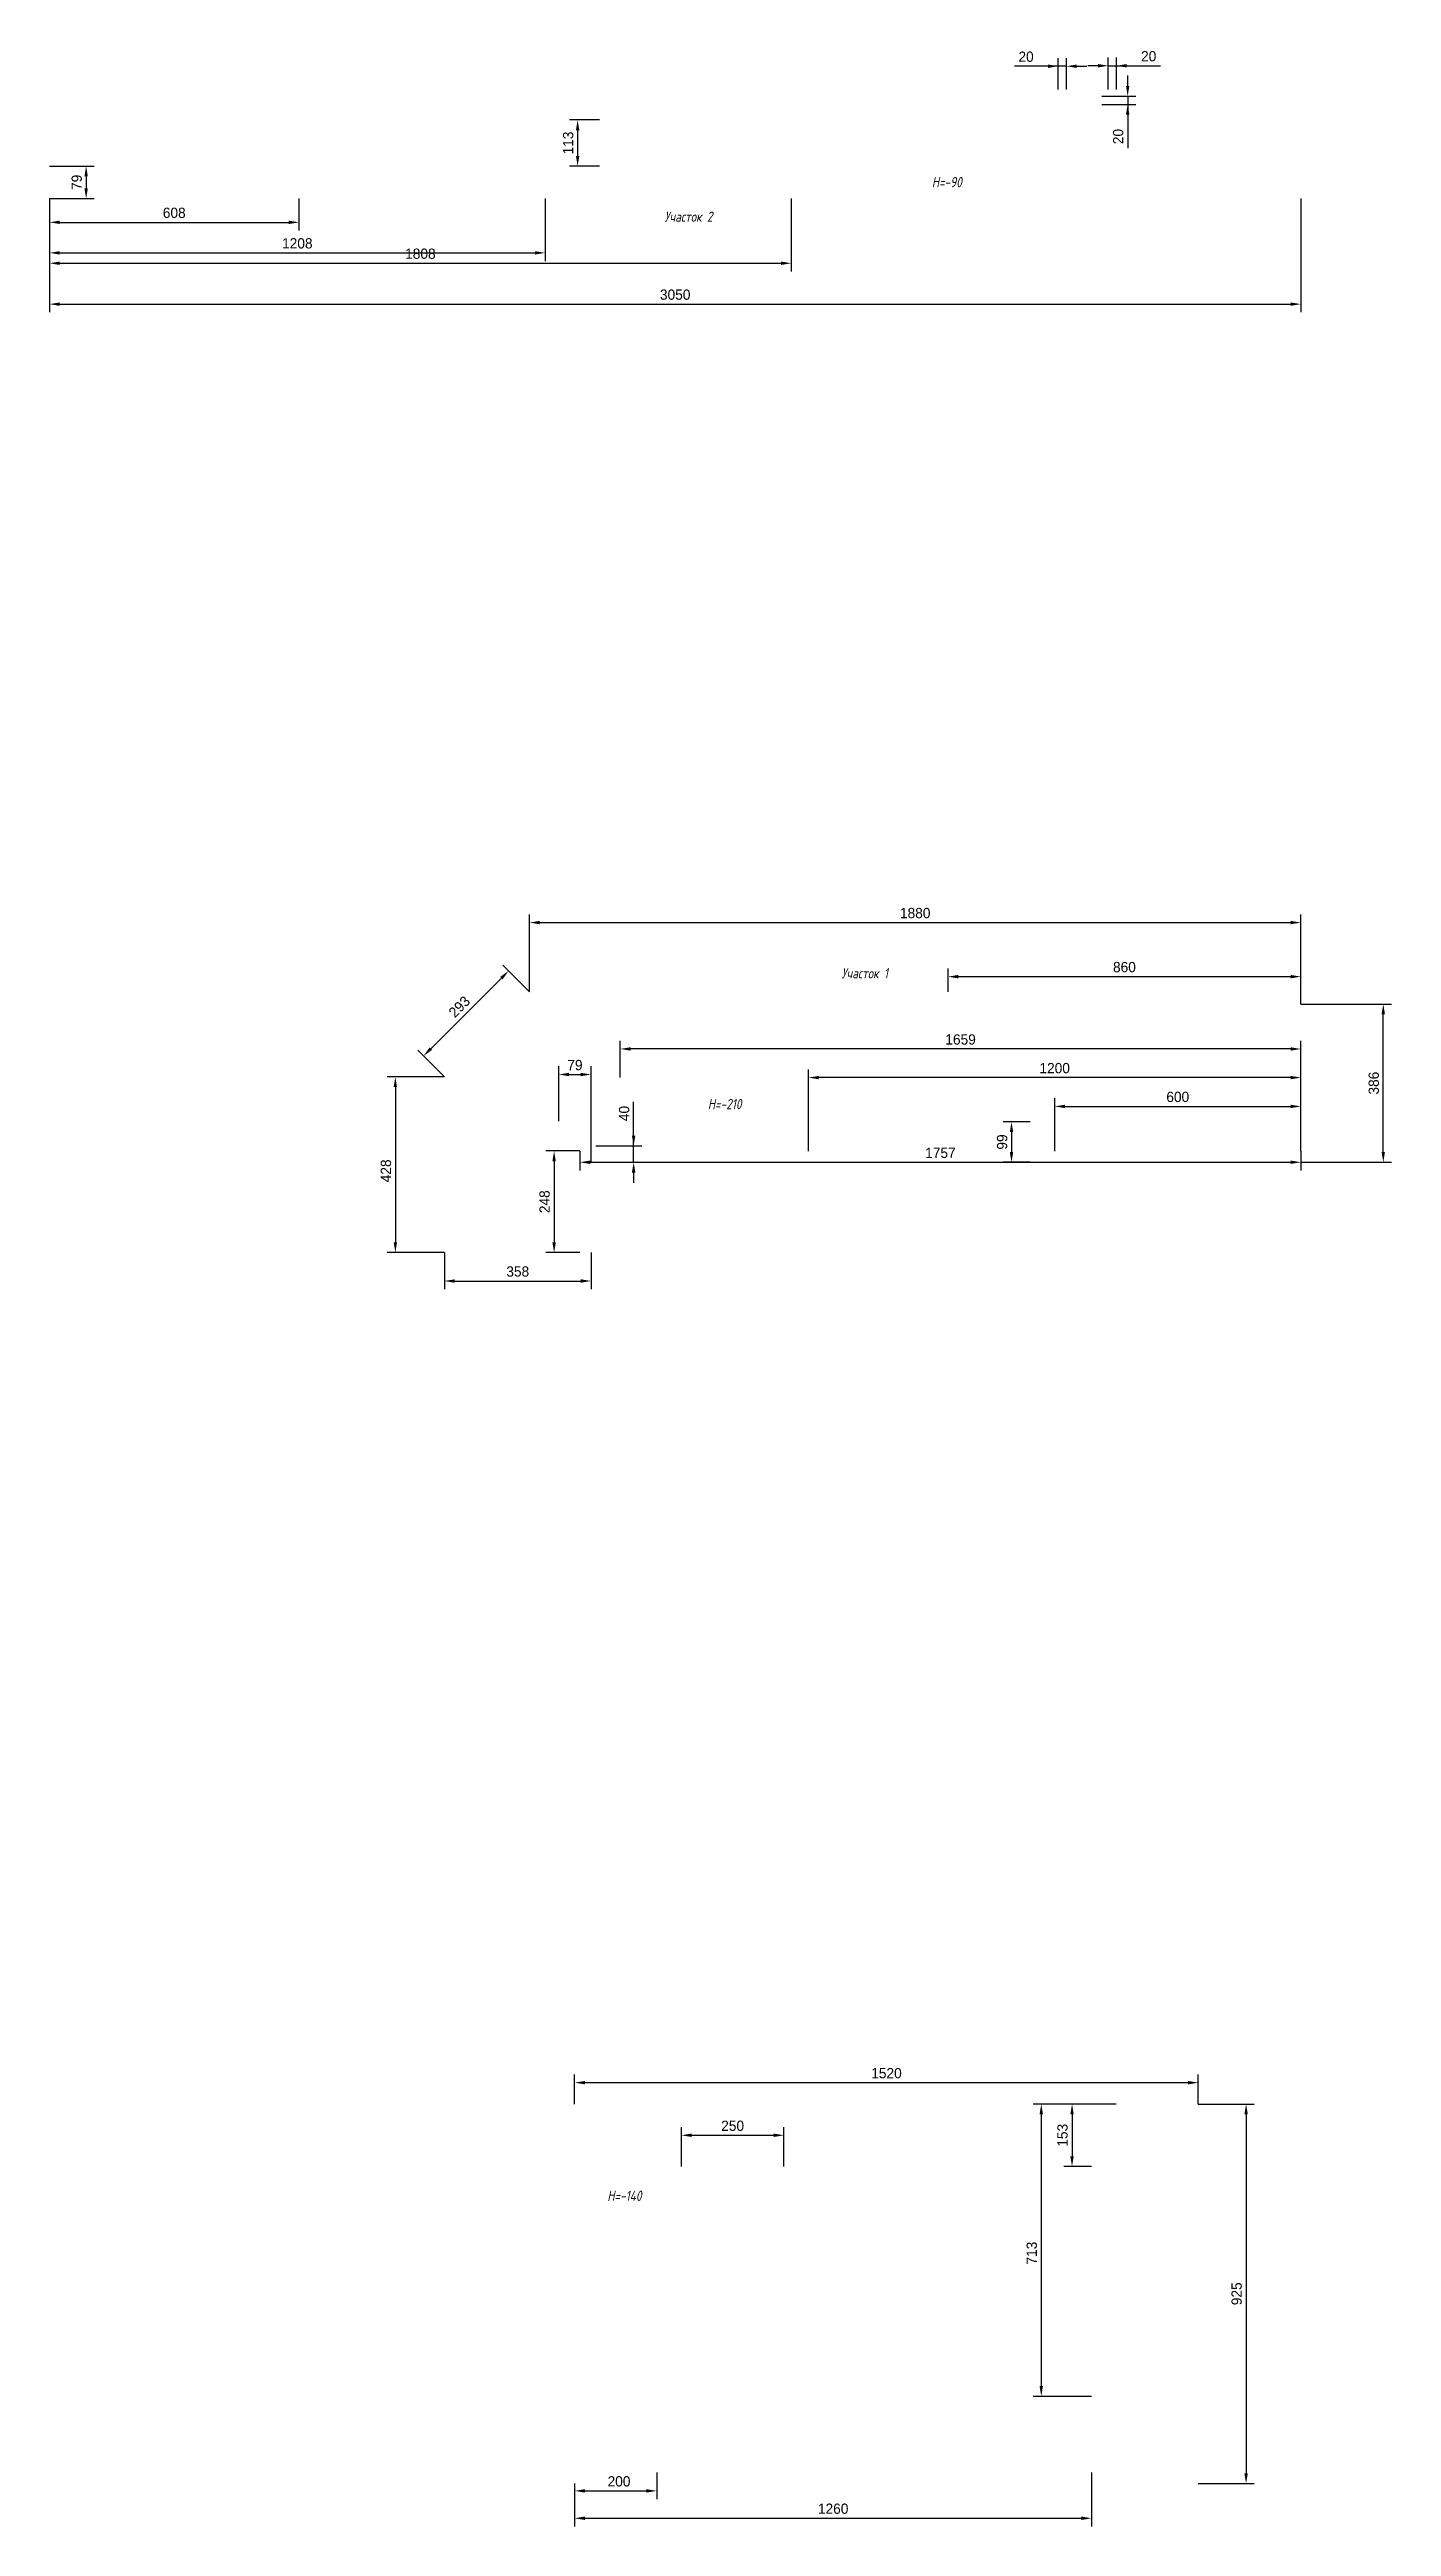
# Model space of a CAD drawing. Header units: millimetres. Extents: x -49629 to 4253, y -24660 to -10989.
# Drawn here: x -19735 to -16464, y -17025 to -10989 of the extents above; entities that cross this region are included whole.
import ezdxf
from ezdxf.enums import TextEntityAlignment as Align

# ---------------------------------------------------------------- set-up
doc = ezdxf.new("R2010")
doc.units = ezdxf.units.MM
doc.header["$PDMODE"] = 34
doc.header["$PDSIZE"] = 50
doc.layers.add('08 Размеры', color=7, linetype='Continuous')
doc.styles.get("Standard").update_dxf_attribs({"font": 'Ubuntu-R.ttf'})
doc.styles.add('ГОСТ-ISOCPEUR', font='isocpeui.ttf', dxfattribs={"width": 0.8})
doc.dimstyles.new('ISO-25', dxfattribs={"dimtxt": 2.5, "dimasz": 2.5, "dimexe": 1.25, "dimexo": 0.625, "dimtad": 1, "dimtxsty": 'Standard', "dimcen": 2.5, "dimadec": 0, "dimazin": 0, "dimtfac": 1, "dimtmove": 0, "dimatfit": 3, "dimfxl": 1, "dimarcsym": 0})

msp = doc.modelspace()

# ---------------------------------------------------------------- texts
at = {"layer": '08 Размеры', "style": 'ГОСТ-ISOCPEUR', "width": 0.8}
for s, p in [('H=-90', (-17547.5, -11312, 382)), ('Участок 2', (-18177.2, -11396.1)), ('Участок 1', (-17747.6, -13239.9)), ('H=-210', (-18089.1, -13558.9)), ('H=-140', (-18333.4, -16219.2))]:
    msp.add_text(s, height=25, dxfattribs=at).set_placement(p, align=Align.MIDDLE)

# ---------------------------------------------------------------- blocks, each defined once
blk = doc.blocks.new('*D751')
at = {"layer": '08 Размеры', "color": 0, "lineweight": -2}
for p, q in [((-19734.8, -11352), (-19734.8, -11629.3)), ((-16684.8, -11352), (-16684.8, -11629.3)), ((-19709.8, -11609.3), (-16709.8, -11609.3))]:
    blk.add_line(p, q, dxfattribs=at)
at = {"layer": '08 Размеры', "color": 0}
for points in [[(-19709.8, -11605.2), (-19709.8, -11613.5), (-19734.8, -11609.3)], [(-16709.8, -11613.5), (-16709.8, -11605.2), (-16684.8, -11609.3)]]:
    blk.add_solid(points, dxfattribs=at)
at = {"layer": 'Defpoints', "color": 0}
for p in [(-19734.8, -11352), (-16684.8, -11352), (-16684.8, -11609.3)]:
    blk.add_point(p, dxfattribs=at)
at = {"layer": '08 Размеры', "color": 0, "insert": (-18209.8, -11586.3), "char_height": 25, "attachment_point": 5}
blk.add_mtext('3050', dxfattribs=at)
blk = doc.blocks.new('*D752')
at = {"layer": '08 Размеры', "color": 0, "lineweight": -2}
for p, q in [((-18394.1, -11160.5), (-18467.6, -11160.5)), ((-18447.6, -11185.5), (-18447.6, -11248)), ((-18394.1, -11273), (-18467.6, -11273))]:
    blk.add_line(p, q, dxfattribs=at)
at = {"layer": '08 Размеры', "color": 0}
for points in [[(-18443.4, -11185.5), (-18451.7, -11185.5), (-18447.6, -11160.5)], [(-18451.7, -11248), (-18443.4, -11248), (-18447.6, -11273)]]:
    blk.add_solid(points, dxfattribs=at)
at = {"layer": 'Defpoints', "color": 0}
for p in [(-18394.1, -11160.5), (-18447.6, -11273), (-18394.1, -11273)]:
    blk.add_point(p, dxfattribs=at)
at = {"layer": '08 Размеры', "color": 0, "insert": (-18470.6, -11216.7), "char_height": 25, "attachment_point": 5, "rotation": 90}
blk.add_mtext('113', dxfattribs=at)
blk = doc.blocks.new('*D753')
at = {"layer": '08 Размеры', "color": 0, "lineweight": -2}
for p, q in [((-19734.8, -11273), (-19625.6, -11273)), ((-19645.6, -11298), (-19645.6, -11327)), ((-19734.8, -11352), (-19625.6, -11352))]:
    blk.add_line(p, q, dxfattribs=at)
at = {"layer": '08 Размеры', "color": 0}
for points in [[(-19641.4, -11298), (-19649.7, -11298), (-19645.6, -11273)], [(-19649.7, -11327), (-19641.4, -11327), (-19645.6, -11352)]]:
    blk.add_solid(points, dxfattribs=at)
at = {"layer": 'Defpoints', "color": 0}
for p in [(-19734.8, -11273), (-19734.8, -11352), (-19645.6, -11352)]:
    blk.add_point(p, dxfattribs=at)
at = {"layer": '08 Размеры', "color": 0, "insert": (-19668.4, -11312.5), "char_height": 25, "attachment_point": 5, "rotation": 90}
blk.add_mtext('79', dxfattribs=at)
blk = doc.blocks.new('*D754')
at = {"layer": '08 Размеры', "color": 0, "lineweight": -2}
for p, q in [((-19734.8, -11352), (-19734.8, -11430)), ((-19126.8, -11352), (-19126.8, -11430)), ((-19709.8, -11410), (-19151.8, -11410))]:
    blk.add_line(p, q, dxfattribs=at)
at = {"layer": '08 Размеры', "color": 0}
for points in [[(-19709.8, -11405.8), (-19709.8, -11414.1), (-19734.8, -11410)], [(-19151.8, -11414.1), (-19151.8, -11405.8), (-19126.8, -11410)]]:
    blk.add_solid(points, dxfattribs=at)
at = {"layer": 'Defpoints', "color": 0}
for p in [(-19734.8, -11352), (-19126.8, -11352), (-19126.8, -11410)]:
    blk.add_point(p, dxfattribs=at)
at = {"layer": '08 Размеры', "color": 0, "insert": (-19430.8, -11386.9), "char_height": 25, "attachment_point": 5}
blk.add_mtext('608', dxfattribs=at)
blk = doc.blocks.new('*D755')
at = {"layer": '08 Размеры', "color": 0, "lineweight": -2}
for p, q in [((-19734.8, -11352), (-19734.8, -11504.4)), ((-18526.8, -11352), (-18526.8, -11504.4)), ((-19709.8, -11484.4), (-18551.8, -11484.4))]:
    blk.add_line(p, q, dxfattribs=at)
at = {"layer": '08 Размеры', "color": 0}
for points in [[(-19709.8, -11480.2), (-19709.8, -11488.5), (-19734.8, -11484.4)], [(-18551.8, -11488.5), (-18551.8, -11480.2), (-18526.8, -11484.4)]]:
    blk.add_solid(points, dxfattribs=at)
at = {"layer": 'Defpoints', "color": 0}
for p in [(-19734.8, -11352), (-18526.8, -11352), (-18526.8, -11484.4)]:
    blk.add_point(p, dxfattribs=at)
at = {"layer": '08 Размеры', "color": 0, "insert": (-19130.8, -11461.3), "char_height": 25, "attachment_point": 5}
blk.add_mtext('1208', dxfattribs=at)
blk = doc.blocks.new('*D756')
at = {"layer": '08 Размеры', "color": 0, "lineweight": -2}
for p, q in [((-19734.8, -11352), (-19734.8, -11529.7)), ((-17926.8, -11352), (-17926.8, -11529.7)), ((-19709.8, -11509.7), (-17951.8, -11509.7))]:
    blk.add_line(p, q, dxfattribs=at)
at = {"layer": '08 Размеры', "color": 0}
for points in [[(-19709.8, -11505.5), (-19709.8, -11513.8), (-19734.8, -11509.7)], [(-17951.8, -11513.8), (-17951.8, -11505.5), (-17926.8, -11509.7)]]:
    blk.add_solid(points, dxfattribs=at)
at = {"layer": 'Defpoints', "color": 0}
for p in [(-19734.8, -11352), (-17926.8, -11352), (-17926.8, -11509.7)]:
    blk.add_point(p, dxfattribs=at)
at = {"layer": '08 Размеры', "color": 0, "insert": (-18830.8, -11486.6), "char_height": 25, "attachment_point": 5}
blk.add_mtext('1808', dxfattribs=at)
blk = doc.blocks.new('*D758')
at = {"layer": '08 Размеры', "color": 0, "lineweight": -2}
for p, q in [((-18564.8, -13285), (-18564.8, -13096.5)), ((-16684.8, -13315), (-16684.8, -13096.5)), ((-18539.8, -13116.5), (-16709.8, -13116.5))]:
    blk.add_line(p, q, dxfattribs=at)
at = {"layer": '08 Размеры', "color": 0}
for points in [[(-18539.8, -13112.3), (-18539.8, -13120.6), (-18564.8, -13116.5)], [(-16709.8, -13120.6), (-16709.8, -13112.3), (-16684.8, -13116.5)]]:
    blk.add_solid(points, dxfattribs=at)
at = {"layer": 'Defpoints', "color": 0}
for p in [(-16684.8, -13116.5), (-18564.8, -13285), (-16684.8, -13315)]:
    blk.add_point(p, dxfattribs=at)
at = {"layer": '08 Размеры', "color": 0, "insert": (-17624.8, -13093.4), "char_height": 25, "attachment_point": 5}
blk.add_mtext('1880', dxfattribs=at)
blk = doc.blocks.new('*D759')
at = {"layer": '08 Размеры', "color": 0, "lineweight": -2}
for p, q in [((-18805.5, -13423.9), (-18633.4, -13251.7)), ((-18564.8, -13285), (-18629.8, -13219.9)), ((-18772.3, -13492.5), (-18837.3, -13427.4))]:
    blk.add_line(p, q, dxfattribs=at)
at = {"layer": '08 Размеры', "color": 0}
for points in [[(-18630.4, -13254.7), (-18636.3, -13248.8), (-18615.7, -13234.1)], [(-18808.5, -13420.9), (-18802.6, -13426.8), (-18823.2, -13441.6)]]:
    blk.add_solid(points, dxfattribs=at)
at = {"layer": 'Defpoints', "color": 0}
for p in [(-18615.7, -13234.1), (-18564.8, -13285), (-18772.3, -13492.5)]:
    blk.add_point(p, dxfattribs=at)
at = {"layer": '08 Размеры', "color": 0, "insert": (-18735.7, -13321.5), "char_height": 25, "attachment_point": 5, "rotation": 45}
blk.add_mtext('293', dxfattribs=at)
blk = doc.blocks.new('*D760')
at = {"layer": '08 Размеры', "color": 0, "lineweight": -2}
for p, q in [((-18772.3, -13492.5), (-18911.9, -13492.5)), ((-18891.9, -13517.5), (-18891.9, -13895.5)), ((-18772.3, -13920.5), (-18911.9, -13920.5))]:
    blk.add_line(p, q, dxfattribs=at)
at = {"layer": '08 Размеры', "color": 0}
for points in [[(-18887.7, -13517.5), (-18896, -13517.5), (-18891.9, -13492.5)], [(-18896, -13895.5), (-18887.7, -13895.5), (-18891.9, -13920.5)]]:
    blk.add_solid(points, dxfattribs=at)
at = {"layer": 'Defpoints', "color": 0}
for p in [(-18772.3, -13492.5), (-18891.9, -13920.5), (-18772.3, -13920.5)]:
    blk.add_point(p, dxfattribs=at)
at = {"layer": '08 Размеры', "color": 0, "insert": (-18914.9, -13721.5), "char_height": 25, "attachment_point": 5, "rotation": 90}
blk.add_mtext('428', dxfattribs=at)
blk = doc.blocks.new('*D761')
at = {"layer": '08 Размеры', "color": 0, "lineweight": -2}
for p, q in [((-18441.8, -13673.5), (-18441.8, -13720.5)), ((-18416.8, -13700.5), (-16709.8, -13700.5)), ((-16684.8, -13673.5), (-16684.8, -13720.5))]:
    blk.add_line(p, q, dxfattribs=at)
at = {"layer": '08 Размеры', "color": 0}
for points in [[(-18416.8, -13696.3), (-18416.8, -13704.7), (-18441.8, -13700.5)], [(-16709.8, -13704.7), (-16709.8, -13696.3), (-16684.8, -13700.5)]]:
    blk.add_solid(points, dxfattribs=at)
at = {"layer": 'Defpoints', "color": 0}
for p in [(-18441.8, -13673.5), (-16684.8, -13673.5), (-16684.8, -13700.5)]:
    blk.add_point(p, dxfattribs=at)
at = {"layer": '08 Размеры', "color": 0, "insert": (-17563.3, -13677.7), "char_height": 25, "attachment_point": 5}
blk.add_mtext('1757', dxfattribs=at)
blk = doc.blocks.new('*D762')
at = {"layer": '08 Размеры', "color": 0, "lineweight": -2}
for p, q in [((-18441.8, -13672.9), (-18524.9, -13672.9)), ((-18504.9, -13697.9), (-18504.9, -13895.5)), ((-18441.8, -13920.5), (-18524.9, -13920.5))]:
    blk.add_line(p, q, dxfattribs=at)
at = {"layer": '08 Размеры', "color": 0}
for points in [[(-18500.7, -13697.9), (-18509.1, -13697.9), (-18504.9, -13672.9)], [(-18509.1, -13895.5), (-18500.7, -13895.5), (-18504.9, -13920.5)]]:
    blk.add_solid(points, dxfattribs=at)
at = {"layer": 'Defpoints', "color": 0}
for p in [(-18441.8, -13672.9), (-18504.9, -13920.5), (-18441.8, -13920.5)]:
    blk.add_point(p, dxfattribs=at)
at = {"layer": '08 Размеры', "color": 0, "insert": (-18528, -13796.7), "char_height": 25, "attachment_point": 5, "rotation": 90}
blk.add_mtext('248', dxfattribs=at)
blk = doc.blocks.new('*D763')
at = {"layer": '08 Размеры', "color": 0, "lineweight": -2}
for p, q in [((-17284.8, -13673.5), (-17284.8, -13544.4)), ((-17259.8, -13564.4), (-16709.8, -13564.4)), ((-16684.8, -13673.5), (-16684.8, -13544.4))]:
    blk.add_line(p, q, dxfattribs=at)
at = {"layer": '08 Размеры', "color": 0}
for points in [[(-17259.8, -13560.3), (-17259.8, -13568.6), (-17284.8, -13564.4)], [(-16709.8, -13568.6), (-16709.8, -13560.3), (-16684.8, -13564.4)]]:
    blk.add_solid(points, dxfattribs=at)
at = {"layer": 'Defpoints', "color": 0}
for p in [(-16684.8, -13564.4), (-17284.8, -13673.5), (-16684.8, -13673.5)]:
    blk.add_point(p, dxfattribs=at)
at = {"layer": '08 Размеры', "color": 0, "insert": (-16984.8, -13541.4), "char_height": 25, "attachment_point": 5}
blk.add_mtext('600', dxfattribs=at)
blk = doc.blocks.new('*D764')
at = {"layer": '08 Размеры', "color": 0, "lineweight": -2}
for p, q in [((-17884.8, -13673.5), (-17884.8, -13474.2)), ((-16709.8, -13494.2), (-17859.8, -13494.2)), ((-16684.8, -13673.5), (-16684.8, -13474.2))]:
    blk.add_line(p, q, dxfattribs=at)
at = {"layer": '08 Размеры', "color": 0}
for points in [[(-17859.8, -13490.1), (-17859.8, -13498.4), (-17884.8, -13494.2)], [(-16709.8, -13498.4), (-16709.8, -13490.1), (-16684.8, -13494.2)]]:
    blk.add_solid(points, dxfattribs=at)
at = {"layer": 'Defpoints', "color": 0}
for p in [(-17884.8, -13494.2), (-17884.8, -13673.5), (-16684.8, -13673.5)]:
    blk.add_point(p, dxfattribs=at)
at = {"layer": '08 Размеры', "color": 0, "insert": (-17284.8, -13471.2), "char_height": 25, "attachment_point": 5}
blk.add_mtext('1200', dxfattribs=at)
blk = doc.blocks.new('*D765')
at = {"layer": '08 Размеры', "color": 0, "lineweight": -2}
for p, q in [((-18343.6, -13494.2), (-18343.6, -13404.4)), ((-16709.8, -13424.4), (-18318.6, -13424.4)), ((-16684.8, -13673.5), (-16684.8, -13404.4))]:
    blk.add_line(p, q, dxfattribs=at)
at = {"layer": '08 Размеры', "color": 0}
for points in [[(-18318.6, -13420.3), (-18318.6, -13428.6), (-18343.6, -13424.4)], [(-16709.8, -13428.6), (-16709.8, -13420.3), (-16684.8, -13424.4)]]:
    blk.add_solid(points, dxfattribs=at)
at = {"layer": 'Defpoints', "color": 0}
for p in [(-18343.6, -13424.4), (-18343.6, -13494.2), (-16684.8, -13673.5)]:
    blk.add_point(p, dxfattribs=at)
at = {"layer": '08 Размеры', "color": 0, "insert": (-17514.2, -13401.4), "char_height": 25, "attachment_point": 5}
blk.add_mtext('1659', dxfattribs=at)
blk = doc.blocks.new('*D766')
at = {"layer": '08 Размеры', "color": 0, "lineweight": -2}
for p, q in [((-18311.1, -13700.5), (-18311.1, -13553.1)), ((-18414.8, -13700.5), (-18291.1, -13700.5)), ((-18403.6, -13660.5), (-18291.1, -13660.5)), ((-18311.1, -13700.5), (-18311.1, -13660.5)), ((-18311.1, -13725.5), (-18311.1, -13750.5))]:
    blk.add_line(p, q, dxfattribs=at)
at = {"layer": '08 Размеры', "color": 0}
for points in [[(-18315.2, -13635.5), (-18306.9, -13635.5), (-18311.1, -13660.5)], [(-18306.9, -13725.5), (-18315.2, -13725.5), (-18311.1, -13700.5)]]:
    blk.add_solid(points, dxfattribs=at)
at = {"layer": 'Defpoints', "color": 0}
for p in [(-18414.8, -13700.5), (-18403.6, -13660.5), (-18311.1, -13660.5)]:
    blk.add_point(p, dxfattribs=at)
at = {"layer": '08 Размеры', "color": 0, "insert": (-18334.1, -13581.8), "char_height": 25, "attachment_point": 5, "rotation": 90}
blk.add_mtext('40', dxfattribs=at)
blk = doc.blocks.new('*D767')
at = {"layer": '08 Размеры', "color": 0, "lineweight": -2}
for p, q in [((-16684.8, -13315), (-16463.9, -13315)), ((-16483.9, -13675.5), (-16483.9, -13340)), ((-16684.8, -13700.5), (-16463.9, -13700.5))]:
    blk.add_line(p, q, dxfattribs=at)
at = {"layer": '08 Размеры', "color": 0}
for points in [[(-16479.8, -13340), (-16488.1, -13340), (-16483.9, -13315)], [(-16488.1, -13675.5), (-16479.8, -13675.5), (-16483.9, -13700.5)]]:
    blk.add_solid(points, dxfattribs=at)
at = {"layer": 'Defpoints', "color": 0}
for p in [(-16684.8, -13315), (-16483.9, -13315), (-16684.8, -13700.5)]:
    blk.add_point(p, dxfattribs=at)
at = {"layer": '08 Размеры', "color": 0, "insert": (-16507, -13507.7), "char_height": 25, "attachment_point": 5, "rotation": 90}
blk.add_mtext('386', dxfattribs=at)
blk = doc.blocks.new('*D768')
at = {"layer": '08 Размеры', "color": 0, "lineweight": -2}
for p, q in [((-18772.3, -13920.5), (-18772.3, -14009.9)), ((-18414.8, -13920.5), (-18414.8, -14009.9)), ((-18747.3, -13989.9), (-18439.8, -13989.9))]:
    blk.add_line(p, q, dxfattribs=at)
at = {"layer": '08 Размеры', "color": 0}
for points in [[(-18747.3, -13985.8), (-18747.3, -13994.1), (-18772.3, -13989.9)], [(-18439.8, -13994.1), (-18439.8, -13985.8), (-18414.8, -13989.9)]]:
    blk.add_solid(points, dxfattribs=at)
at = {"layer": 'Defpoints', "color": 0}
for p in [(-18772.3, -13920.5), (-18414.8, -13920.5), (-18414.8, -13989.9)]:
    blk.add_point(p, dxfattribs=at)
at = {"layer": '08 Размеры', "color": 0, "insert": (-18593.5, -13966.9), "char_height": 25, "attachment_point": 5}
blk.add_mtext('358', dxfattribs=at)
blk = doc.blocks.new('*D787')
at = {"layer": '08 Размеры', "color": 0, "lineweight": -2}
for p, q in [((-18454.8, -15995.5), (-18454.8, -15923.5)), ((-16934.8, -15995.5), (-16934.8, -15923.5)), ((-18429.8, -15943.5), (-16959.8, -15943.5))]:
    blk.add_line(p, q, dxfattribs=at)
at = {"layer": '08 Размеры', "color": 0}
for points in [[(-18429.8, -15939.4), (-18429.8, -15947.7), (-18454.8, -15943.5)], [(-16959.8, -15947.7), (-16959.8, -15939.4), (-16934.8, -15943.5)]]:
    blk.add_solid(points, dxfattribs=at)
at = {"layer": 'Defpoints', "color": 0}
for p in [(-18454.8, -15995.5), (-16934.8, -15943.5), (-16934.8, -15995.5)]:
    blk.add_point(p, dxfattribs=at)
at = {"layer": '08 Размеры', "color": 0, "insert": (-17694.8, -15920.5), "char_height": 25, "attachment_point": 5}
blk.add_mtext('1520', dxfattribs=at)
blk = doc.blocks.new('*D788')
at = {"layer": '08 Размеры', "color": 0, "lineweight": -2}
for p, q in [((-16934.8, -15995.5), (-16798.2, -15995.5)), ((-16818.2, -16020.5), (-16818.2, -16895.5)), ((-16934.8, -16920.5), (-16798.2, -16920.5))]:
    blk.add_line(p, q, dxfattribs=at)
at = {"layer": '08 Размеры', "color": 0}
for points in [[(-16814, -16020.5), (-16822.4, -16020.5), (-16818.2, -15995.5)], [(-16822.4, -16895.5), (-16814, -16895.5), (-16818.2, -16920.5)]]:
    blk.add_solid(points, dxfattribs=at)
at = {"layer": 'Defpoints', "color": 0}
for p in [(-16934.8, -15995.5), (-16934.8, -16920.5), (-16818.2, -16920.5)]:
    blk.add_point(p, dxfattribs=at)
at = {"layer": '08 Размеры', "color": 0, "insert": (-16841.2, -16458), "char_height": 25, "attachment_point": 5, "rotation": 90}
blk.add_mtext('925', dxfattribs=at)
blk = doc.blocks.new('*D789')
at = {"layer": '08 Размеры', "color": 0, "lineweight": -2}
for p, q in [((-18254.8, -16893.5), (-18254.8, -16958.3)), ((-18454.8, -16920.5), (-18454.8, -16958.3)), ((-18429.8, -16938.3), (-18279.8, -16938.3))]:
    blk.add_line(p, q, dxfattribs=at)
at = {"layer": '08 Размеры', "color": 0}
for points in [[(-18429.8, -16934.1), (-18429.8, -16942.4), (-18454.8, -16938.3)], [(-18279.8, -16942.4), (-18279.8, -16934.1), (-18254.8, -16938.3)]]:
    blk.add_solid(points, dxfattribs=at)
at = {"layer": 'Defpoints', "color": 0}
for p in [(-18254.8, -16893.5), (-18454.8, -16920.5), (-18254.8, -16938.3)]:
    blk.add_point(p, dxfattribs=at)
at = {"layer": '08 Размеры', "color": 0, "insert": (-18346.7, -16915.2), "char_height": 25, "attachment_point": 5}
blk.add_mtext('200', dxfattribs=at)
blk = doc.blocks.new('*D790')
at = {"layer": '08 Размеры', "color": 0, "lineweight": -2}
for p, q in [((-17194.8, -16893.5), (-17194.8, -17025)), ((-18454.8, -16920.5), (-18454.8, -17025)), ((-18429.8, -17005), (-17219.8, -17005))]:
    blk.add_line(p, q, dxfattribs=at)
at = {"layer": '08 Размеры', "color": 0}
for points in [[(-18429.8, -17000.8), (-18429.8, -17009.2), (-18454.8, -17005)], [(-17219.8, -17009.2), (-17219.8, -17000.8), (-17194.8, -17005)]]:
    blk.add_solid(points, dxfattribs=at)
at = {"layer": 'Defpoints', "color": 0}
for p in [(-17194.8, -16893.5), (-18454.8, -16920.5), (-17194.8, -17005)]:
    blk.add_point(p, dxfattribs=at)
at = {"layer": '08 Размеры', "color": 0, "insert": (-17824.8, -16981.9), "char_height": 25, "attachment_point": 5}
blk.add_mtext('1260', dxfattribs=at)
blk = doc.blocks.new('*D791')
at = {"layer": '08 Размеры', "color": 0, "lineweight": -2}
for p, q in [((-17134.8, -15995.5), (-17262.5, -15995.5)), ((-17242.5, -16020.5), (-17242.5, -16123)), ((-17194.8, -16148), (-17262.5, -16148))]:
    blk.add_line(p, q, dxfattribs=at)
at = {"layer": '08 Размеры', "color": 0}
for points in [[(-17238.4, -16020.5), (-17246.7, -16020.5), (-17242.5, -15995.5)], [(-17246.7, -16123), (-17238.4, -16123), (-17242.5, -16148)]]:
    blk.add_solid(points, dxfattribs=at)
at = {"layer": 'Defpoints', "color": 0}
for p in [(-17134.8, -15995.5), (-17242.5, -16148), (-17194.8, -16148)]:
    blk.add_point(p, dxfattribs=at)
at = {"layer": '08 Размеры', "color": 0, "insert": (-17265.6, -16071.7), "char_height": 25, "attachment_point": 5, "rotation": 90}
blk.add_mtext('153', dxfattribs=at)
blk = doc.blocks.new('*D792')
at = {"layer": '08 Размеры', "color": 0, "lineweight": -2}
for p, q in [((-17134.8, -15995.5), (-17337.5, -15995.5)), ((-17317.5, -16020.5), (-17317.5, -16683)), ((-17194.8, -16708), (-17337.5, -16708))]:
    blk.add_line(p, q, dxfattribs=at)
at = {"layer": '08 Размеры', "color": 0}
for points in [[(-17313.3, -16020.5), (-17321.7, -16020.5), (-17317.5, -15995.5)], [(-17321.7, -16683), (-17313.3, -16683), (-17317.5, -16708)]]:
    blk.add_solid(points, dxfattribs=at)
at = {"layer": 'Defpoints', "color": 0}
for p in [(-17134.8, -15995.5), (-17317.5, -16708), (-17194.8, -16708)]:
    blk.add_point(p, dxfattribs=at)
at = {"layer": '08 Размеры', "color": 0, "insert": (-17340.6, -16358.9), "char_height": 25, "attachment_point": 5, "rotation": 90}
blk.add_mtext('713', dxfattribs=at)
blk = doc.blocks.new('*D817')
at = {"layer": '08 Размеры', "color": 0, "lineweight": -2}
for p, q in [((-18493.6, -13600.5), (-18493.6, -13466.7)), ((-18468.6, -13486.7), (-18439.8, -13486.7)), ((-18414.8, -13700.5), (-18414.8, -13466.7))]:
    blk.add_line(p, q, dxfattribs=at)
at = {"layer": '08 Размеры', "color": 0}
for points in [[(-18468.6, -13482.5), (-18468.6, -13490.8), (-18493.6, -13486.7)], [(-18439.8, -13490.8), (-18439.8, -13482.5), (-18414.8, -13486.7)]]:
    blk.add_solid(points, dxfattribs=at)
at = {"layer": 'Defpoints', "color": 0}
for p in [(-18414.8, -13486.7), (-18493.6, -13600.5), (-18414.8, -13700.5)]:
    blk.add_point(p, dxfattribs=at)
at = {"layer": '08 Размеры', "color": 0, "insert": (-18454.2, -13463.8), "char_height": 25, "attachment_point": 5}
blk.add_mtext('79', dxfattribs=at)
blk = doc.blocks.new('*D818')
at = {"layer": '08 Размеры', "color": 0, "lineweight": -2}
for p, q in [((-17544.8, -13285), (-17544.8, -13228.2)), ((-17519.8, -13248.2), (-16709.8, -13248.2)), ((-16684.8, -13315), (-16684.8, -13228.2))]:
    blk.add_line(p, q, dxfattribs=at)
at = {"layer": '08 Размеры', "color": 0}
for points in [[(-17519.8, -13244), (-17519.8, -13252.4), (-17544.8, -13248.2)], [(-16709.8, -13252.4), (-16709.8, -13244), (-16684.8, -13248.2)]]:
    blk.add_solid(points, dxfattribs=at)
at = {"layer": 'Defpoints', "color": 0}
for p in [(-16684.8, -13248.2), (-17544.8, -13285), (-16684.8, -13315)]:
    blk.add_point(p, dxfattribs=at)
at = {"layer": '08 Размеры', "color": 0, "insert": (-17114.8, -13225.1), "char_height": 25, "attachment_point": 5}
blk.add_mtext('860', dxfattribs=at)
blk = doc.blocks.new('*D819')
at = {"layer": '08 Размеры', "color": 0, "lineweight": -2}
for p, q in [((-17344.8, -13602), (-17410.1, -13602)), ((-17390.1, -13627), (-17390.1, -13675.5)), ((-17344.8, -13700.5), (-17410.1, -13700.5))]:
    blk.add_line(p, q, dxfattribs=at)
at = {"layer": '08 Размеры', "color": 0}
for points in [[(-17385.9, -13627), (-17394.2, -13627), (-17390.1, -13602)], [(-17394.2, -13675.5), (-17385.9, -13675.5), (-17390.1, -13700.5)]]:
    blk.add_solid(points, dxfattribs=at)
at = {"layer": 'Defpoints', "color": 0}
for p in [(-17344.8, -13602), (-17390.1, -13700.5), (-17344.8, -13700.5)]:
    blk.add_point(p, dxfattribs=at)
at = {"layer": '08 Размеры', "color": 0, "insert": (-17412.9, -13651.2), "char_height": 25, "attachment_point": 5, "rotation": 90}
blk.add_mtext('99', dxfattribs=at)
blk = doc.blocks.new('*D820')
at = {"layer": '08 Размеры', "color": 0, "lineweight": -2}
for p, q in [((-17256.1, -11029.6), (-17383, -11029.6)), ((-17276.1, -11086.5), (-17276.1, -11009.6)), ((-17256.1, -11029.6), (-17276.1, -11029.6)), ((-17256.1, -11086.5), (-17256.1, -11009.6)), ((-17231.1, -11029.6), (-17206.1, -11029.6))]:
    blk.add_line(p, q, dxfattribs=at)
at = {"layer": '08 Размеры', "color": 0}
for points in [[(-17301.1, -11033.8), (-17301.1, -11025.4), (-17276.1, -11029.6)], [(-17231.1, -11025.4), (-17231.1, -11033.8), (-17256.1, -11029.6)]]:
    blk.add_solid(points, dxfattribs=at)
at = {"layer": 'Defpoints', "color": 0}
for p in [(-17276.1, -11029.6), (-17276.1, -11086.5), (-17256.1, -11086.5)]:
    blk.add_point(p, dxfattribs=at)
at = {"layer": '08 Размеры', "color": 0, "insert": (-17354.6, -11006.5), "char_height": 25, "attachment_point": 5}
blk.add_mtext('20', dxfattribs=at)
blk = doc.blocks.new('*D821')
at = {"layer": '08 Размеры', "color": 0, "lineweight": -2}
for p, q in [((-17179.1, -11028.4), (-17204.1, -11028.4)), ((-17154.1, -11086.5), (-17154.1, -11008.4)), ((-17154.1, -11028.4), (-17027.3, -11028.4)), ((-17154.1, -11028.4), (-17134.1, -11028.4)), ((-17134.1, -11086.5), (-17134.1, -11008.4))]:
    blk.add_line(p, q, dxfattribs=at)
at = {"layer": '08 Размеры', "color": 0}
for points in [[(-17179.1, -11032.5), (-17179.1, -11024.2), (-17154.1, -11028.4)], [(-17109.1, -11024.2), (-17109.1, -11032.5), (-17134.1, -11028.4)]]:
    blk.add_solid(points, dxfattribs=at)
at = {"layer": 'Defpoints', "color": 0}
for p in [(-17134.1, -11028.4), (-17154.1, -11086.5), (-17134.1, -11086.5)]:
    blk.add_point(p, dxfattribs=at)
at = {"layer": '08 Размеры', "color": 0, "insert": (-17055.7, -11005.3), "char_height": 25, "attachment_point": 5}
blk.add_mtext('20', dxfattribs=at)
blk = doc.blocks.new('*D822')
at = {"layer": '08 Размеры', "color": 0, "lineweight": -2}
for p, q in [((-17170.1, -11102.5), (-17086.9, -11102.5)), ((-17106.9, -11077.5), (-17106.9, -11052.5)), ((-17106.9, -11102.5), (-17106.9, -11229.4)), ((-17106.9, -11102.5), (-17106.9, -11122.5)), ((-17170.1, -11122.5), (-17086.9, -11122.5))]:
    blk.add_line(p, q, dxfattribs=at)
at = {"layer": '08 Размеры', "color": 0}
for points in [[(-17111.1, -11077.5), (-17102.8, -11077.5), (-17106.9, -11102.5)], [(-17102.8, -11147.5), (-17111.1, -11147.5), (-17106.9, -11122.5)]]:
    blk.add_solid(points, dxfattribs=at)
at = {"layer": 'Defpoints', "color": 0}
for p in [(-17170.1, -11102.5), (-17170.1, -11122.5), (-17106.9, -11122.5)]:
    blk.add_point(p, dxfattribs=at)
at = {"layer": '08 Размеры', "color": 0, "insert": (-17130, -11200.9), "char_height": 25, "attachment_point": 5, "rotation": 90}
blk.add_mtext('20', dxfattribs=at)
blk = doc.blocks.new('*D823')
at = {"layer": '08 Размеры', "color": 0, "lineweight": -2}
for p, q in [((-18194.8, -16148), (-18194.8, -16051.7)), ((-17944.8, -16148), (-17944.8, -16051.7)), ((-18169.8, -16071.7), (-17969.8, -16071.7))]:
    blk.add_line(p, q, dxfattribs=at)
at = {"layer": '08 Размеры', "color": 0}
for points in [[(-18169.8, -16067.6), (-18169.8, -16075.9), (-18194.8, -16071.7)], [(-17969.8, -16075.9), (-17969.8, -16067.6), (-17944.8, -16071.7)]]:
    blk.add_solid(points, dxfattribs=at)
at = {"layer": 'Defpoints', "color": 0}
for p in [(-17944.8, -16071.7), (-18194.8, -16148), (-17944.8, -16148)]:
    blk.add_point(p, dxfattribs=at)
at = {"layer": '08 Размеры', "color": 0, "insert": (-18069.8, -16048.7), "char_height": 25, "attachment_point": 5}
blk.add_mtext('250', dxfattribs=at)

# ---------------------------------------------------------------- dimensions: what is measured, and where the dimension line sits
at = {"layer": '08 Размеры'}
for base, p1, p2, picture, middle in [((-17276.1, -11029.6), (-17256.1, -11086.5), (-17276.1, -11086.5), '*D820', (-17354.6, -11006.5)), ((-17134.1, -11028.4), (-17154.1, -11086.5), (-17134.1, -11086.5), '*D821', (-17055.7, -11005.3)), ((-18414.8, -13486.7), (-18493.6, -13600.5), (-18414.8, -13700.5), '*D817', (-18454.2, -13463.8)), ((-17884.8, -13494.2), (-16684.8, -13673.5), (-17884.8, -13673.5), '*D764', (-17284.8, -13471.2)), ((-18414.7580064, -13989.9479421), (-18772.2580064, -13920.4979331), (-18414.7580064, -13920.4979331), '*D768', (-18593.5080064, -13966.888779)), ((-17944.8, -16071.7), (-18194.8, -16148), (-17944.8, -16148), '*D823', (-18069.8, -16048.7))]:
    dim = msp.add_linear_dim(base=base, p1=p1, p2=p2, dimstyle='ISO-25', override={"dimtxt": 25, "dimasz": 25, "dimexe": 20, "dimexo": 0, "dimgap": 10, "dimdec": 0}, dxfattribs=at)
    dim.commit()
    dim.dimension.update_dxf_attribs({"geometry": picture, "text_midpoint": middle})
for base, p1, p2, picture, middle in [((-17106.9, -11122.5), (-17170.1, -11102.5), (-17170.1, -11122.5), '*D822', (-17130, -11200.9)), ((-18447.5614401, -11272.9979331), (-18394.1330064, -11160.4979331), (-18394.1330064, -11272.9979331), '*D752', (-18470.6206032, -11216.7479331)), ((-19645.6, -11352), (-19734.8, -11273), (-19734.8, -11352), '*D753', (-19668.4, -11312.5)), ((-16483.9365839, -13314.9979331), (-16684.7580064, -13700.4979331), (-16684.7580064, -13314.9979331), '*D767', (-16506.995747, -13507.7479331)), ((-18311.1, -13660.5), (-18414.8, -13700.5), (-18403.6, -13660.5), '*D766', (-18334.1, -13581.8)), ((-17390.0543621, -13700.4979331), (-17344.7580064, -13601.9979331), (-17344.7580064, -13700.4979331), '*D819', (-17412.8790374, -13651.2479331))]:
    dim = msp.add_linear_dim(base=base, p1=p1, p2=p2, angle=90, dimstyle='ISO-25', override={"dimtxt": 25, "dimasz": 25, "dimexe": 20, "dimexo": 0, "dimgap": 10, "dimdec": 0}, dxfattribs=at)
    dim.commit()
    dim.dimension.update_dxf_attribs({"geometry": picture, "text_midpoint": middle})
at = {"layer": '08 Размеры', "color": 5}
for base, p1, p2, picture, middle in [((-16684.8, -11609.3), (-19734.8, -11352), (-16684.8, -11352), '*D751', (-18209.8, -11609.3)), ((-16684.8, -13116.5), (-18564.8, -13285), (-16684.8, -13315), '*D758', (-17624.8, -13116.5)), ((-16684.8, -13700.5, 127.9), (-18441.8, -13673.5), (-16684.8, -13673.5), '*D761', (-17563.3, -13700.5, 127.9))]:
    dim = msp.add_linear_dim(base=base, p1=p1, p2=p2, dimstyle='ISO-25', override={"dimtxt": 25, "dimasz": 25, "dimexe": 20, "dimexo": 0, "dimgap": 10, "dimdec": 0}, dxfattribs=at)
    dim.commit()
    dim.dimension.update_dxf_attribs({"geometry": picture, "text_midpoint": middle, "dimtype": 160})
at = {"layer": '08 Размеры'}
for base, p1, p2, picture, middle in [((-19126.8, -11410), (-19734.8, -11352), (-19126.8, -11352), '*D754', (-19430.8, -11410)), ((-18526.8, -11484.4), (-19734.8, -11352), (-18526.8, -11352), '*D755', (-19130.8, -11484.4)), ((-17926.8, -11509.7, 134.6), (-19734.8, -11352), (-17926.8, -11352), '*D756', (-18830.8, -11509.7, 134.6)), ((-16684.8, -13248.2, -233.8), (-17544.8, -13285), (-16684.8, -13315), '*D818', (-17114.8, -13248.2, -233.8)), ((-18343.6, -13424.4), (-16684.8, -13673.5), (-18343.6, -13494.2), '*D765', (-17514.2, -13424.4)), ((-16684.8, -13564.4), (-17284.8, -13673.5), (-16684.8, -13673.5), '*D763', (-16984.8, -13564.4)), ((-18254.8, -16938.3, -473), (-18454.8, -16920.5), (-18254.8, -16893.5), '*D789', (-18346.7, -16938.3, -473)), ((-17194.8, -17005), (-18454.8, -16920.5), (-17194.8, -16893.5), '*D790', (-17824.8, -17005))]:
    dim = msp.add_linear_dim(base=base, p1=p1, p2=p2, dimstyle='ISO-25', override={"dimtxt": 25, "dimasz": 25, "dimexe": 20, "dimexo": 0, "dimgap": 10, "dimdec": 0}, dxfattribs=at)
    dim.commit()
    dim.dimension.update_dxf_attribs({"geometry": picture, "text_midpoint": middle, "dimtype": 160})
at = {"layer": '08 Размеры', "color": 5}
dim = msp.add_aligned_dim(p1=(-18772.3, -13492.5), p2=(-18564.8, -13285), distance=72, dimstyle='ISO-25', override={"dimtxt": 25, "dimasz": 25, "dimexe": 20, "dimexo": 0, "dimgap": 10, "dimdec": 0}, dxfattribs=at)
dim.commit()
dim.dimension.update_dxf_attribs({"geometry": '*D759', "text_midpoint": (-18735.7, -13321.5)})
for base, p1, p2, picture, middle in [((-18891.9, -13920.5), (-18772.3, -13492.5), (-18772.3, -13920.5), '*D760', (-18891.9, -13721.5)), ((-18504.9, -13920.5), (-18441.8, -13672.9), (-18441.8, -13920.5), '*D762', (-18504.9, -13796.7))]:
    dim = msp.add_linear_dim(base=base, p1=p1, p2=p2, angle=90, dimstyle='ISO-25', override={"dimtxt": 25, "dimasz": 25, "dimexe": 20, "dimexo": 0, "dimgap": 10, "dimdec": 0}, dxfattribs=at)
    dim.commit()
    dim.dimension.update_dxf_attribs({"geometry": picture, "text_midpoint": middle, "dimtype": 160})
dim = msp.add_linear_dim(base=(-16934.8, -15943.5), p1=(-18454.8, -15995.5), p2=(-16934.8, -15995.5), dimstyle='ISO-25', override={"dimtxt": 25, "dimasz": 25, "dimexe": 20, "dimexo": 0, "dimgap": 10, "dimdec": 0}, dxfattribs=at)
dim.commit()
dim.dimension.update_dxf_attribs({"geometry": '*D787', "text_midpoint": (-17694.8, -15920.5)})
at = {"layer": '08 Размеры'}
for base, p2, picture, middle in [((-17317.5037248, -16707.9979331), (-17194.7580064, -16707.9979331), '*D792', (-17317.5037248, -16358.9414813)), ((-17242.5364428, -16147.9979331), (-17194.7580064, -16147.9979331), '*D791', (-17242.5364428, -16071.7479331))]:
    dim = msp.add_linear_dim(base=base, p1=(-17134.7580064, -15995.4979331), p2=p2, angle=90, dimstyle='ISO-25', override={"dimtxt": 25, "dimasz": 25, "dimexe": 20, "dimexo": 0, "dimgap": 10, "dimdec": 0}, dxfattribs=at)
    dim.commit()
    dim.dimension.update_dxf_attribs({"geometry": picture, "text_midpoint": middle, "dimtype": 160})
at = {"layer": '08 Размеры', "color": 5}
dim = msp.add_linear_dim(base=(-16818.2, -16920.5), p1=(-16934.8, -15995.5), p2=(-16934.8, -16920.5), angle=90, dimstyle='ISO-25', override={"dimtxt": 25, "dimasz": 25, "dimexe": 20, "dimexo": 0, "dimgap": 10, "dimdec": 0}, dxfattribs=at)
dim.commit()
dim.dimension.update_dxf_attribs({"geometry": '*D788', "text_midpoint": (-16841.2, -16458)})

doc.saveas('drawing.dxf')
